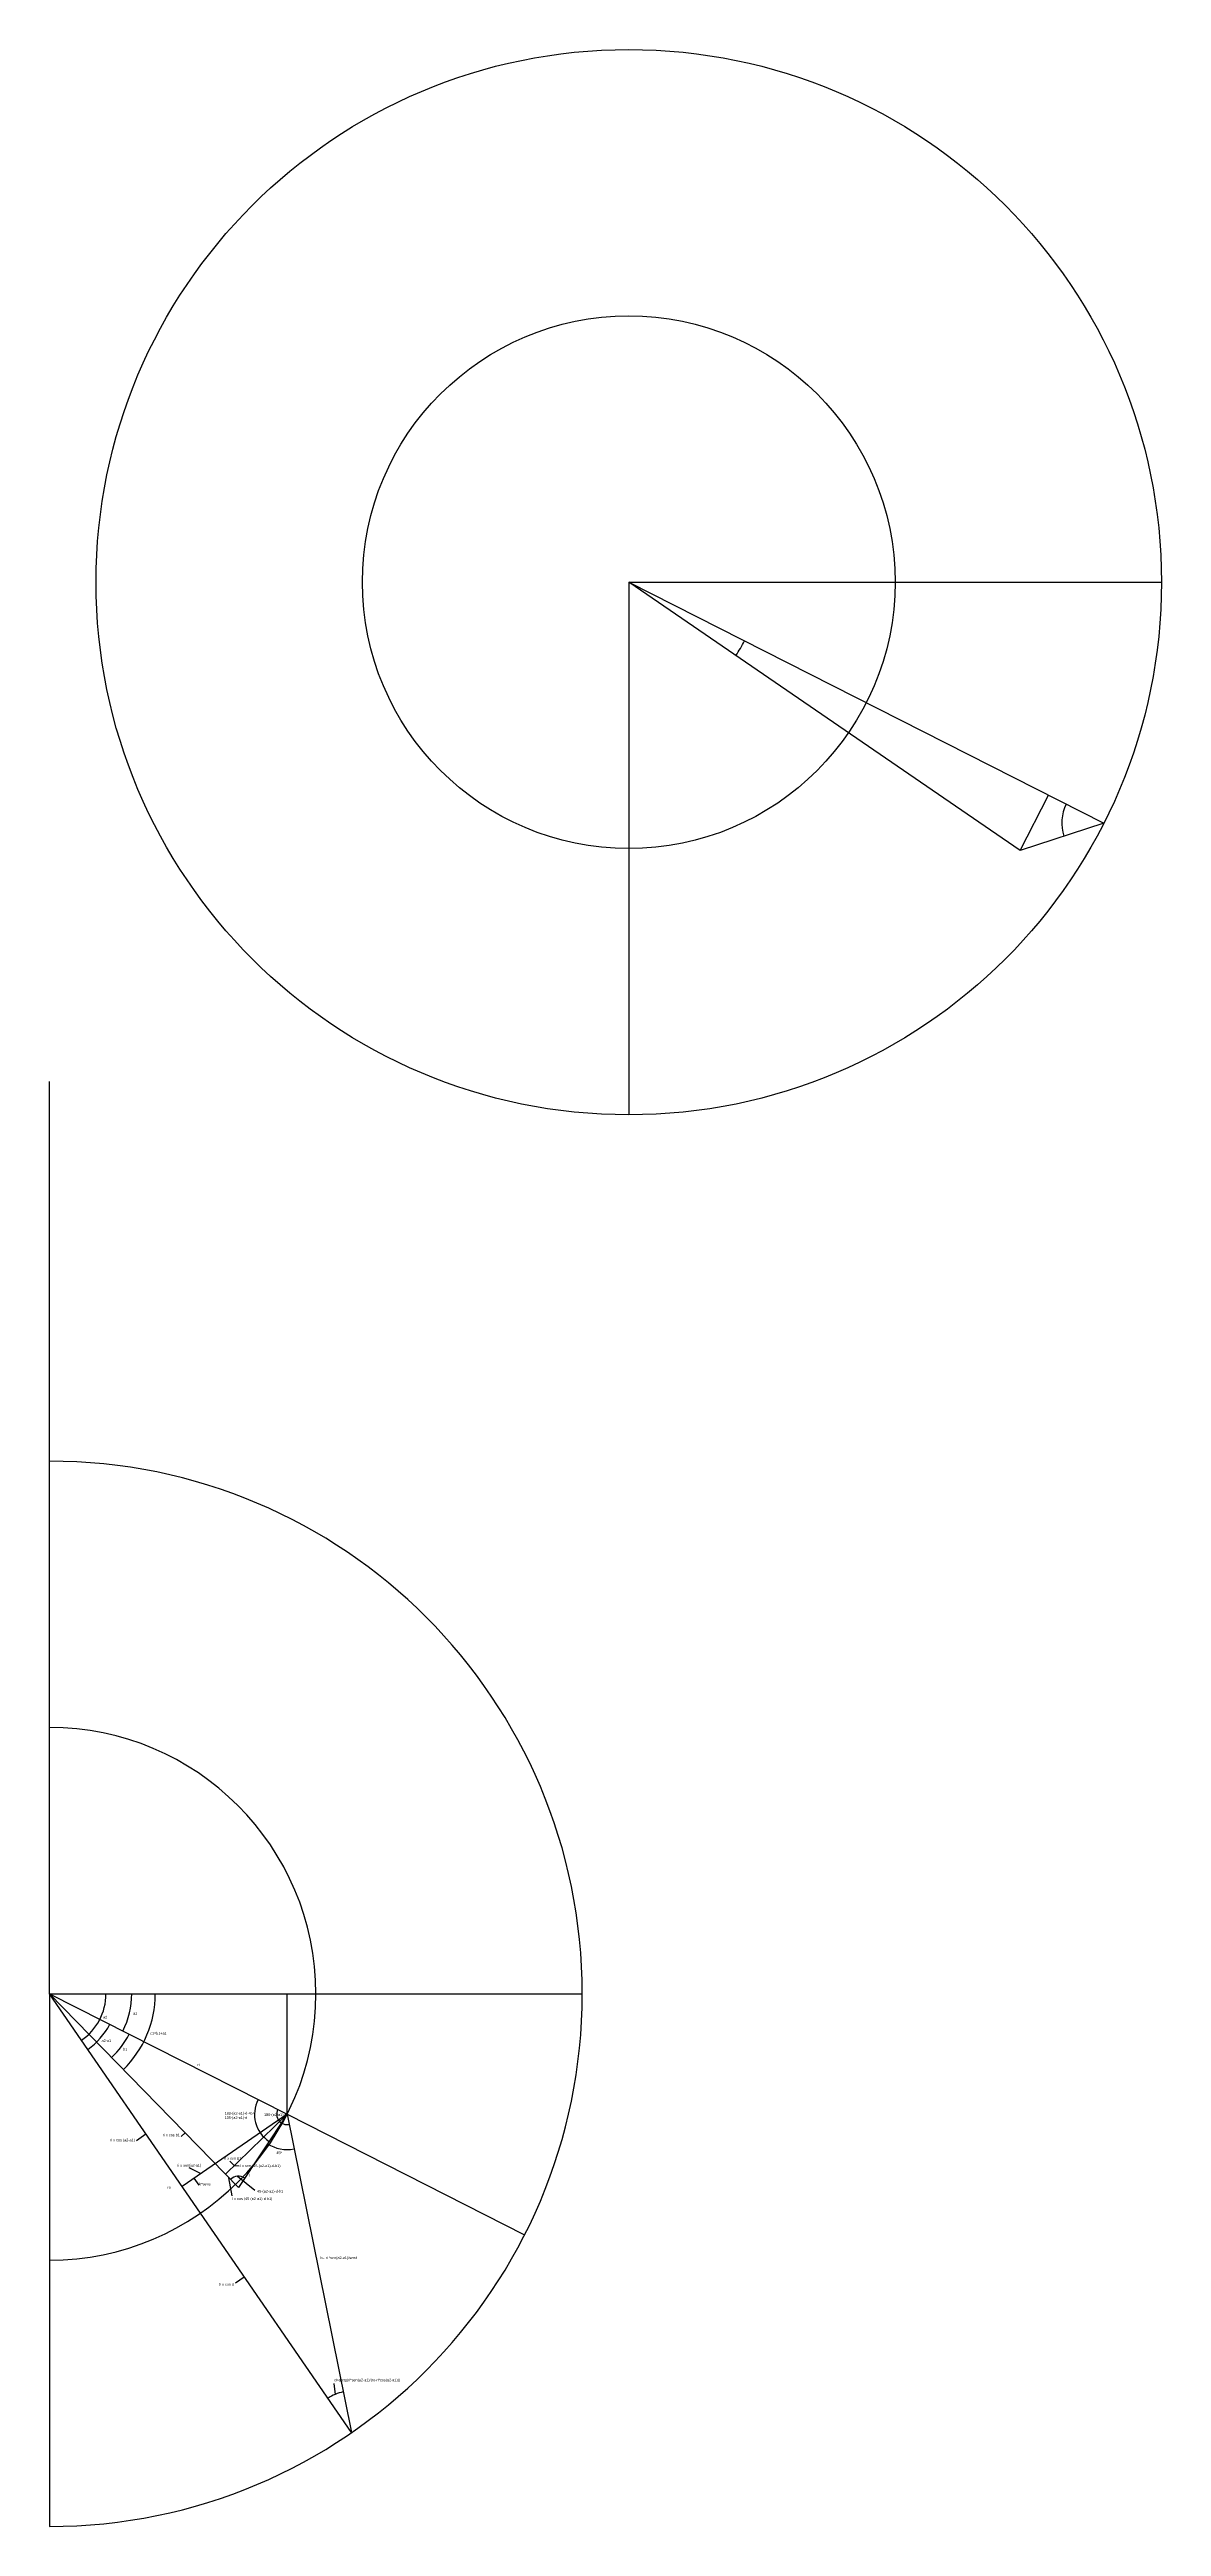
# Model space of a CAD drawing. Header units: millimetres. Extents: x 270.1 to 289.3, y 359.8 to 377.8.
# Drawn here: x 285.16 to 289.33, y 362.13 to 371.43 of the extents above; entities that cross this region are included whole.
import ezdxf

# ---------------------------------------------------------------- set-up
doc = ezdxf.new("R2010")
doc.units = ezdxf.units.MM
doc.styles.get("Standard").update_dxf_attribs({"font": 'arial.ttf'})

msp = doc.modelspace()

# ---------------------------------------------------------------- linework, layer by layer
for p, q in [((287.3298, 369.4345), (289.3298, 369.4345)), ((287.3298, 369.4345), (287.3298, 367.4345)), ((288.7998, 368.4272), (287.3298, 369.4345)), ((288.7998, 368.4272), (288.9054, 368.6353)), ((285.1551, 364.1341), (285.1551, 367.5602)), ((285.1551, 364.1341), (287.1551, 364.1341)), ((285.1551, 364.1341), (285.1551, 362.1341)), ((286.047, 363.6817), (286.9388, 363.2294))]:
    msp.add_line(p, q)
at = {"color": 3}
for p, q in [((287.3298, 369.4345), (289.1135, 368.5298)), ((289.1135, 368.5298), (288.7998, 368.4272)), ((285.1551, 364.1341), (286.047, 363.6817)), ((286.2886, 362.4863), (285.1551, 364.1341)), ((286.047, 363.6817), (285.8645, 363.4068))]:
    msp.add_line(p, q, dxfattribs=at)
at = {"color": 6}
msp.add_line((285.8645, 363.4068), (285.1551, 364.1341), dxfattribs=at)
at = {"color": 252}
for q in [(286.047, 364.1341), (285.6528, 363.4106), (285.816, 363.4565)]:
    msp.add_line((286.047, 363.6817), q, dxfattribs=at)
at = {"color": 4}
for p, q in [((286.047, 363.6817), (286.2886, 362.4863)), ((285.481, 363.5833), (285.517, 363.6081)), ((285.6491, 363.598), (285.6639, 363.6125)), ((285.6786, 363.4823), (285.7231, 363.4589)), ((285.8326, 363.5055), (285.849, 363.4887)), ((285.8674, 363.4875), (285.849, 363.4887)), ((285.7169, 363.415), (285.6984, 363.4419)), ((285.8407, 363.3758), (285.8288, 363.4434)), ((285.8605, 363.449), (285.926, 363.3971)), ((285.8537, 363.0487), (285.8864, 363.0711)), ((286.223, 362.6709), (286.2278, 362.6299))]:
    msp.add_line(p, q, dxfattribs=at)
at = {"color": 252}
for radius in [2, 1]:
    msp.add_circle((287.3298, 369.4345), radius, dxfattribs=at)
at = {"color": 6}
for centre, radius, start, end in [((287.3298, 369.4345), 0.4873, 325.57999, 333.10424), ((285.1551, 364.1341), 0.3971, 314.28323, 0), ((285.1832, 364.1182), 0.3025, 312.58556, 333.38953)]:
    msp.add_arc(centre, radius, start, end, dxfattribs=at)
at = {"color": 3}
for centre, radius, start, end in [((289.1135, 368.5298), 0.1581, 153.10424, 198.10424), ((285.1551, 364.1341), 0.2119, 304.52404, 0), ((285.1551, 364.1341), 0.3087, 333.10424, 0), ((286.047, 363.6817), 0.1324, 236.4293, 281.4293)]:
    msp.add_arc(centre, radius, start, end, dxfattribs=at)
at = {"color": 252}
for radius in [2, 1]:
    msp.add_arc((285.1551, 364.1341), radius, 270, 90, dxfattribs=at)
at = {"color": 4}
for centre, radius, start, end in [((285.1551, 364.1341), 0.2533, 304.52404, 333.10424), ((286.047, 363.6817), 0.1223, 153.10424, 236.4293), ((286.047, 363.6817), 0.0389, 153.10424, 281.4293), ((285.8645, 363.4068), 0.0424, 56.4293, 134.28323), ((286.2886, 362.4863), 0.156, 101.4293, 124.52404)]:
    msp.add_arc(centre, radius, start, end, dxfattribs=at)

# ---------------------------------------------------------------- texts
at = {"color": 3, "char_height": 0.01, "attachment_point": 1}
for s, insert in [('a2', (285.3561, 364.0513)), ('a1', (285.469, 364.0658)), ('ri', (285.7109, 363.8733)), ('45º', (286.007, 363.5421)), ('ro', (285.5981, 363.4121)), ('l ', (285.906, 363.4577))]:
    msp.add_mtext_dynamic_manual_height_columns(s, width=0.151034, gutter_width=12.5, heights=[0], dxfattribs=dict(at, insert=insert))
at = {"color": 4, "char_height": 0.01, "attachment_point": 1}
for s, insert in [('a2-a1', (285.3506, 363.9634)), ('180-(a2-a1)-d-45=\\P135-(a2-a1)-d', (285.8126, 363.6908)), ('180-(a2-a1)-d', (285.9603, 363.6853)), ('ri x cos (a2-a1)', (285.3824, 363.5902)), ('ri x cos b1', (285.5805, 363.609)), ('ri x sen(a2-a1)', (285.6344, 363.4954)), ('ri x sen b1', (285.8108, 363.5211)), ('l x sen (45-(a2-a1)-d-b1)', (285.871, 363.4934)), ('b*send', (285.7169, 363.4252)), ('l x cos (45-(a2-a1)-d-b1)', (285.8412, 363.3698)), ('45-(a2-a1)-d-b1', (285.9345, 363.3978)), ('b= ri *sen(a2-a1)/send', (286.172, 363.1481)), ('b x cos d', (285.7914, 363.0478)), ('d=arctg(ri*sen(a2-a1)/(ro-ri*cos(a2-a1)))', (286.2245, 362.689))]:
    msp.add_mtext_dynamic_manual_height_columns(s, width=0.151034, gutter_width=12.5, heights=[0], dxfattribs=dict(at, insert=insert))
at = {"color": 6, "char_height": 0.01, "attachment_point": 1}
for s, insert in [('b1', (285.4315, 363.9312)), ('c1=b1+a1', (285.5326, 363.9911))]:
    msp.add_mtext_dynamic_manual_height_columns(s, width=0.151034, gutter_width=12.5, heights=[0], dxfattribs=dict(at, insert=insert))

doc.saveas('drawing.dxf')
